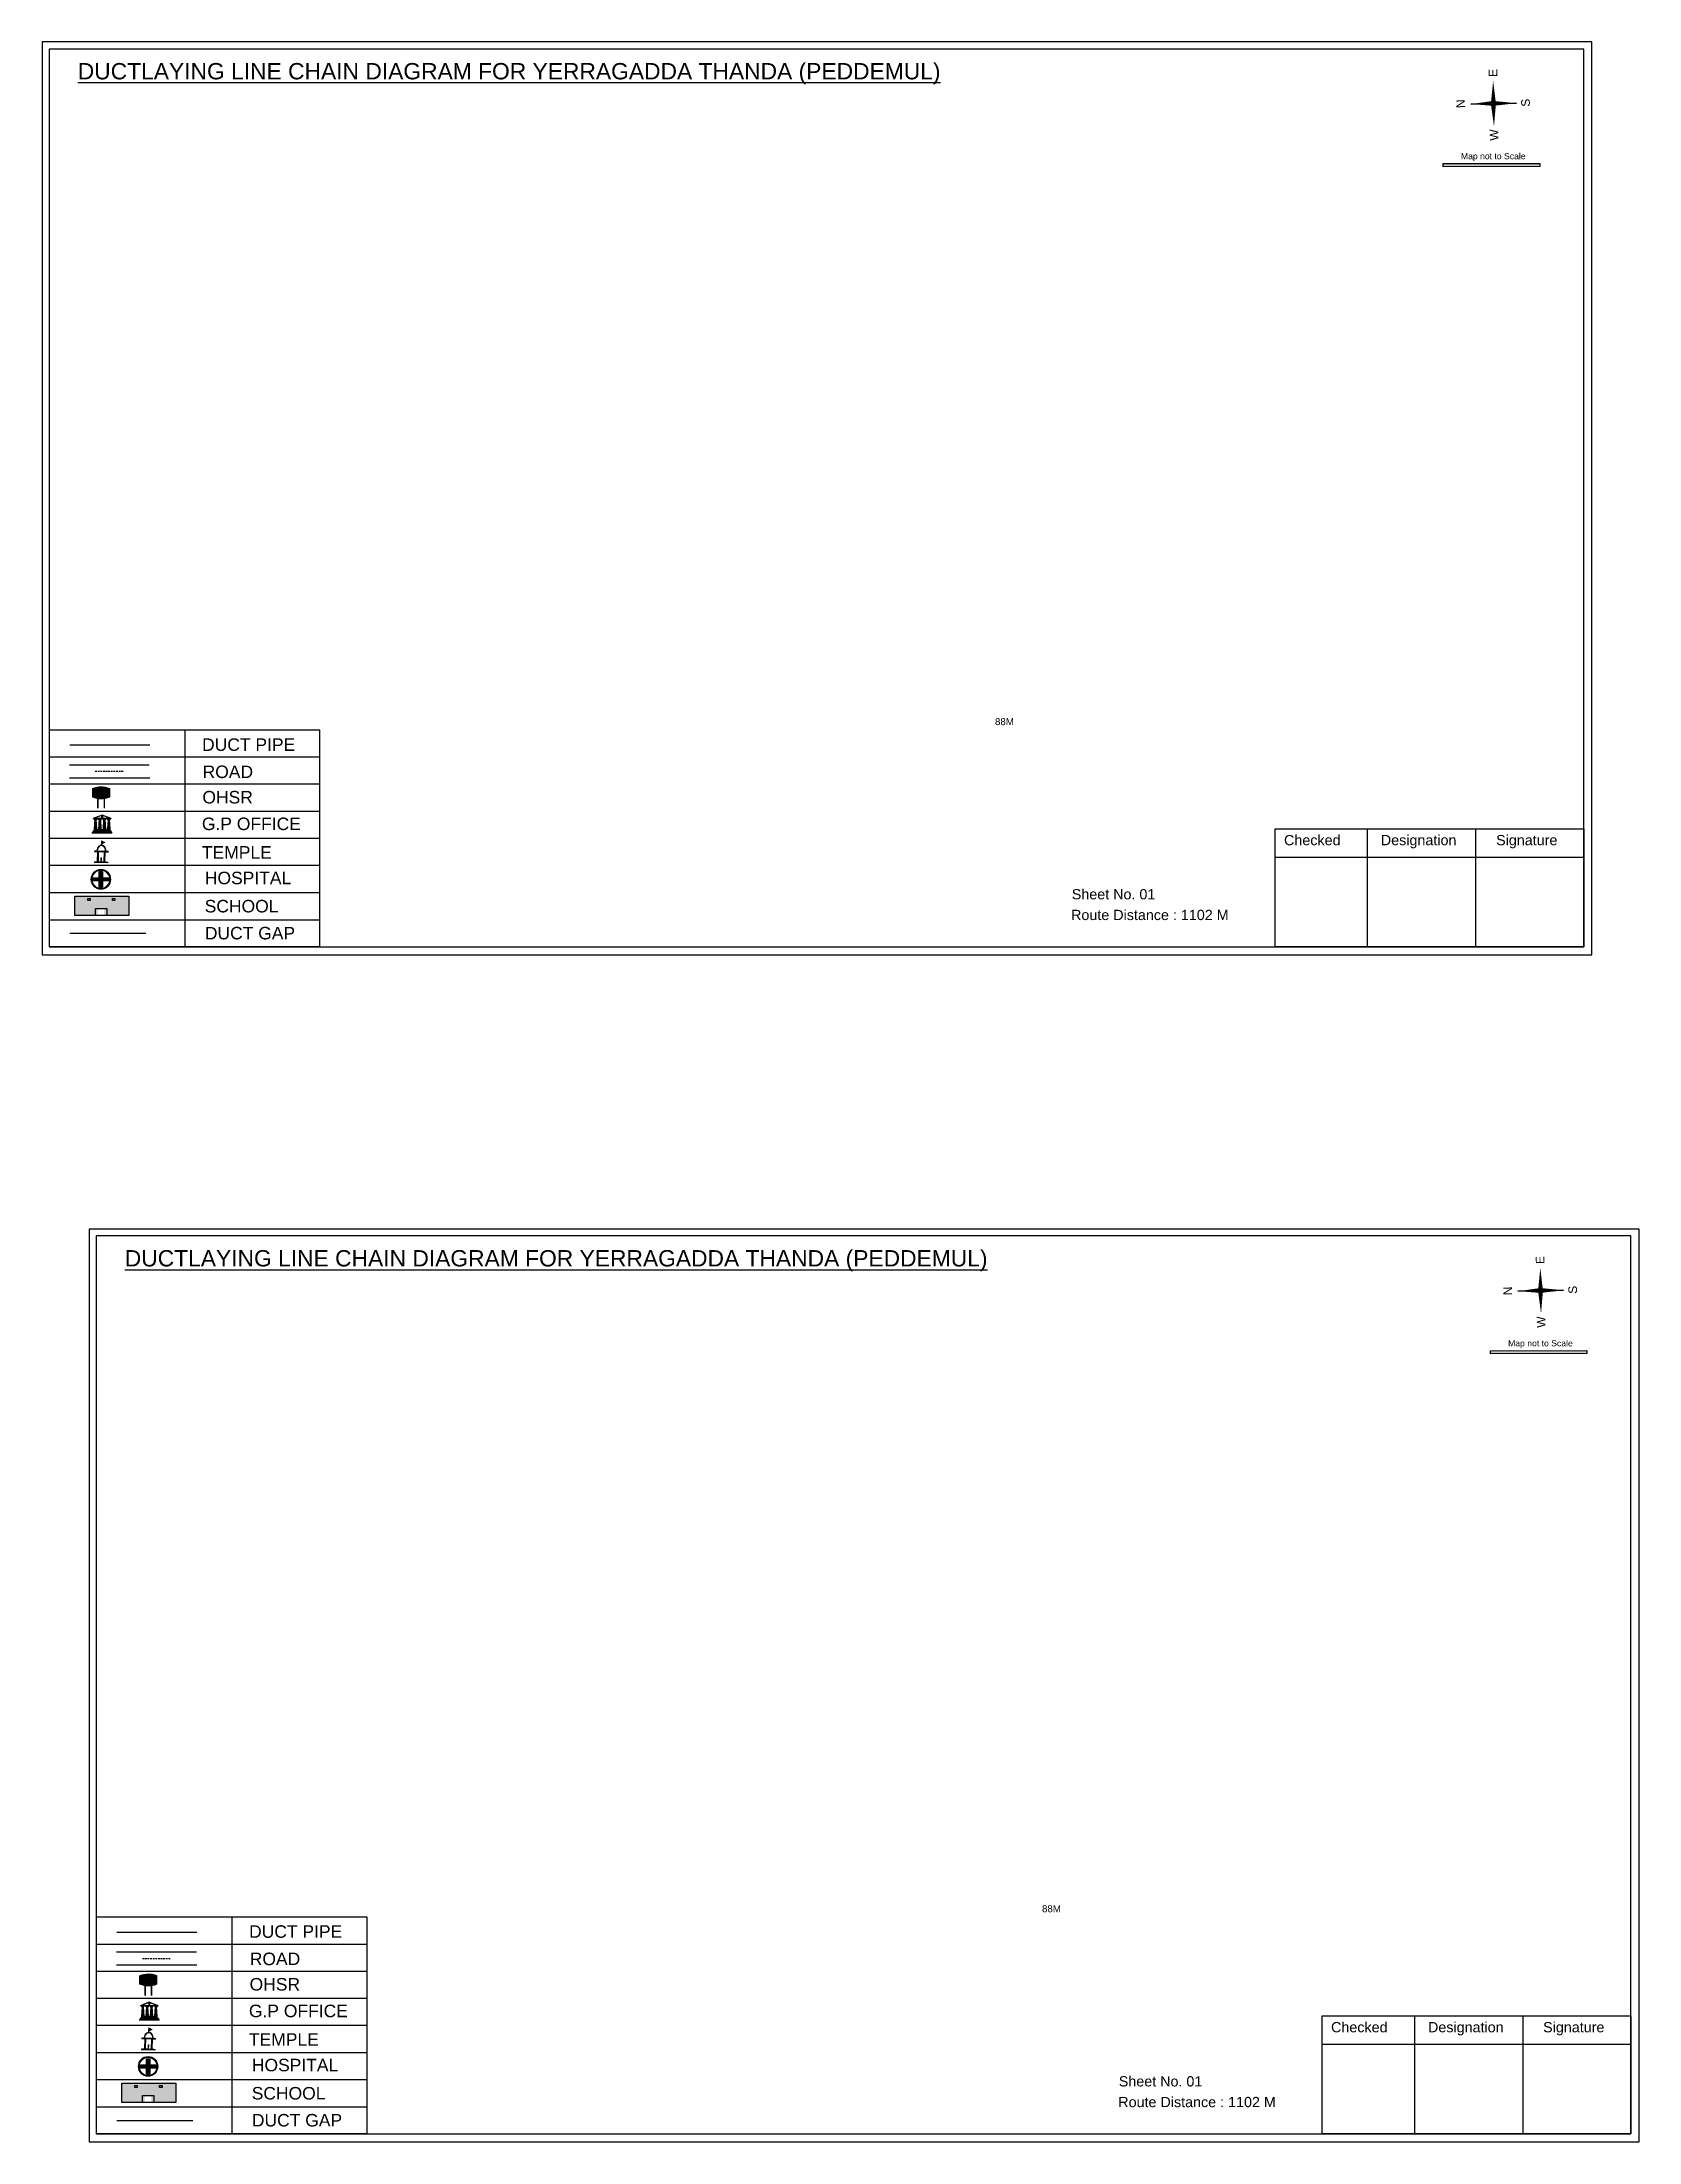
# Model space of a CAD drawing. Header units: inches. Extents: x -117 to 51867, y -12715 to 3423.
# Drawn here: x 30616 to 31533, y -9430 to -8224 of the extents above; entities that cross this region are included whole.
import ezdxf

# ---------------------------------------------------------------- set-up
doc = ezdxf.new("R2010")
doc.units = ezdxf.units.IN
doc.header["$MEASUREMENT"] = 0
doc.linetypes.add('DASHEDX2', pattern=[1.5, 1, -0.5])
doc.layers.add('LANDMARK', color=7, linetype='Continuous')
doc.layers.add('OHT', color=7, linetype='Continuous')
doc.styles.get("Standard").update_dxf_attribs({"font": 'arial.ttf'})

msp = doc.modelspace()

# ---------------------------------------------------------------- texts
at = {"color": 242, "true_color": 0xcd2027}
for p in [(30636.7, -8245.1), (30663.7, -8927.1)]:
    msp.add_text('%%UDUCTLAYING LINE CHAIN DIAGRAM FOR YERRAGADDA THANDA (PEDDEMUL)', height=9.375, dxfattribs=at).set_placement(p)
for s, p in [('E', (31452, -8243.7)), ('N', (31433.4, -8261.6)), ('S', (31470.7, -8260.8)), ('W', (31452.7, -8280.3)), ('E', (31479.1, -8925.7)), ('N', (31460.5, -8943.6)), ('S', (31497.8, -8942.8)), ('W', (31479.7, -8962.3))]:
    msp.add_text(s, height=4.95, rotation=91.0063).set_placement(p)
for s, height, p in [('Map not to Scale', 3.542, (31431.1, -8291)), ('88M', 4, (31163.5, -8616.1)), ('DUCT PIPE', 7.18, (30708.1, -8630.9)), ('ROAD ', 7.18, (30708.4, -8646.5)), ('OHSR', 7.18, (30708.3, -8661.1)), ('G.P OFFICE', 7.18, (30708, -8676.4)), ('TEMPLE', 7.18, (30708, -8692.8)), ('Checked', 5.89, (31329.5, -8685.1)), ('Designation', 5.886, (31385.1, -8685.1)), ('Signature', 5.89, (31451.3, -8685.1)), ('HOSPITAL', 7.18, (30709.7, -8707.5)), ('Sheet No. 01', 5.886, (31207.6, -8716.2)), ('SCHOOL', 7.18, (30709.6, -8723.7)), ('Route Distance : 1102 M', 5.886, (31207.2, -8728.1)), ('DUCT GAP', 7.18, (30709.7, -8739.2)), ('Map not to Scale', 3.542, (31458.2, -8973)), ('88M', 4, (31190.5, -9298.1)), ('DUCT PIPE', 7.18, (30735.1, -9312.8)), ('ROAD ', 7.18, (30735.5, -9328.5)), ('OHSR', 7.18, (30735.4, -9343.1)), ('G.P OFFICE', 7.18, (30735, -9358.4)), ('Checked', 5.89, (31356.5, -9367.1)), ('Designation', 5.886, (31412.2, -9367.1)), ('Signature', 5.89, (31478.3, -9367.1)), ('TEMPLE', 7.18, (30735, -9374.8)), ('HOSPITAL', 7.18, (30736.7, -9389.5)), ('SCHOOL', 7.18, (30736.6, -9405.7)), ('Sheet No. 01', 5.886, (31234.6, -9398.2)), ('Route Distance : 1102 M', 5.886, (31234.3, -9410.1)), ('DUCT GAP', 7.18, (30736.7, -9421.2))]:
    msp.add_text(s, height=height).set_placement(p)

# ---------------------------------------------------------------- blocks, each defined once
blk = doc.blocks.new('OHT')
at = {"linetype": 'Continuous', "lineweight": 0, "true_color": 0x0ffffc}
blk.add_hatch(color=4, dxfattribs=at).paths.add_polyline_path([(0.012, 1), (0, 1, 0.101323), (-0.4, 0.916), (-0.4, 0.525, 0.194075), (0.399, 0.521), (0.399, 0.921, 0.097877)])
at = {"color": 4, "linetype": 'Continuous', "lineweight": 0, "true_color": 0x0ffffc, "flags": 128}
for points in [[(-0.4, 0.525), (-0.4, 0.916)], [(0.399, 0.521), (0.399, 0.921)]]:
    blk.add_lwpolyline(points, dxfattribs=at)
at = {"color": 4, "linetype": 'Continuous', "lineweight": 0, "true_color": 0x0ffffc, "const_width": 0.075, "flags": 128}
for points in [[(-0.15, 0), (-0.15, 0.475)], [(0.15, 0), (0.15, 0.473)]]:
    blk.add_lwpolyline(points, dxfattribs=at)
at = {"color": 4, "linetype": 'Continuous', "lineweight": 0, "true_color": 0x0ffffc}
for centre, radius, start, end in [((0.006, -0.019), 1.019, 67.31091, 113.47108), ((0.004, 1.513), 1.068, 247.76824, 291.70073)]:
    blk.add_arc(centre, radius, start, end, dxfattribs=at)
blk = doc.blocks.new('Government_Office')
at = {"linetype": 'Continuous', "lineweight": 0, "true_color": 0xff0000}
for points in [[(-0.5, 0.05), (0.5, 0.05), (0.5, 0), (-0.5, 0)], [(-0.45, 0.08), (-0.45, 0.12), (0.45, 0.12), (0.45, 0.08)], [(-0.4, 0.14), (-0.4, 0.18), (0.4, 0.18), (0.4, 0.14)]]:
    blk.add_hatch(color=1, dxfattribs=at).paths.add_polyline_path(points)
h = blk.add_hatch(color=1, dxfattribs=at)
h.paths.add_polyline_path([(0.44, 0.72), (0.45, 0.75), (0, 0.93), (-0.45, 0.75), (-0.44, 0.72)])
h.paths.add_polyline_path([(0.36, 0.75), (-0.36, 0.75), (0, 0.9)], flags=16)
h.paths.add_polyline_path([(0, 0.78, -1), (0, 0.87, -1)], flags=0)
h = blk.add_hatch(color=1, dxfattribs=at)
edge = h.paths.add_edge_path()
edge.add_line((-0.27, 0.2), (-0.3, 0.68))
edge.add_line((-0.3, 0.68), (-0.29, 0.68))
edge.add_arc((-0.28, 0.69), 0.0176, 225.304, 441.5659)
edge.add_line((-0.28, 0.7), (-0.39, 0.7))
edge.add_arc((-0.39, 0.69), 0.0176, 98.4341, 314.696)
edge.add_line((-0.38, 0.68), (-0.37, 0.68))
edge.add_line((-0.37, 0.68), (-0.4, 0.2))
edge.add_line((-0.4, 0.2), (-0.27, 0.2))
h = blk.add_hatch(color=1, dxfattribs=at)
edge = h.paths.add_edge_path()
edge.add_line((-0.05, 0.2), (-0.07, 0.68))
edge.add_line((-0.07, 0.68), (-0.07, 0.68))
edge.add_arc((-0.05, 0.69), 0.0176, 225.304, 441.5659)
edge.add_line((-0.05, 0.7), (-0.17, 0.7))
edge.add_arc((-0.17, 0.69), 0.0176, 98.4341, 314.696)
edge.add_line((-0.16, 0.68), (-0.15, 0.68))
edge.add_line((-0.15, 0.68), (-0.18, 0.2))
edge.add_line((-0.18, 0.2), (-0.05, 0.2))
h = blk.add_hatch(color=1, dxfattribs=at)
edge = h.paths.add_edge_path()
edge.add_arc((0, 0.83), 0.0467, 90, 270)
edge.add_arc((0, 0.83), 0.0467, 270, 450)
h = blk.add_hatch(color=1, dxfattribs=at)
edge = h.paths.add_edge_path()
edge.add_line((0.18, 0.2), (0.15, 0.68))
edge.add_line((0.15, 0.68), (0.16, 0.68))
edge.add_arc((0.17, 0.69), 0.0176, 225.304, 441.5659)
edge.add_line((0.17, 0.7), (0.05, 0.7))
edge.add_arc((0.05, 0.69), 0.0176, 98.4341, 314.696)
edge.add_line((0.07, 0.68), (0.07, 0.68))
edge.add_line((0.07, 0.68), (0.05, 0.2))
edge.add_line((0.05, 0.2), (0.18, 0.2))
h = blk.add_hatch(color=1, dxfattribs=at)
edge = h.paths.add_edge_path()
edge.add_line((0.4, 0.2), (0.37, 0.68))
edge.add_line((0.37, 0.68), (0.38, 0.68))
edge.add_arc((0.39, 0.69), 0.0176, 225.304, 441.5659)
edge.add_line((0.4, 0.7), (0.28, 0.7))
edge.add_arc((0.28, 0.69), 0.0176, 98.4341, 314.696)
edge.add_line((0.29, 0.68), (0.3, 0.68))
edge.add_line((0.3, 0.68), (0.27, 0.2))
edge.add_line((0.27, 0.2), (0.4, 0.2))
at = {"color": 1, "linetype": 'Continuous', "lineweight": 0, "true_color": 0xff0000, "flags": 128}
for points in [[(-0.5, 0.05), (0.5, 0.05), (0.5, 0), (-0.5, 0)], [(-0.45, 0.75), (-0.44, 0.72), (0.44, 0.72), (0.45, 0.75), (0, 0.93)], [(-0.45, 0.08), (-0.45, 0.12), (0.45, 0.12), (0.45, 0.08)], [(-0.4, 0.14), (-0.4, 0.18), (0.4, 0.18), (0.4, 0.14)], [(-0.36, 0.75), (0.36, 0.75), (0, 0.9)]]:
    blk.add_lwpolyline(points, close=True, dxfattribs=at)
for points in [[(-0.27, 0.2), (-0.3, 0.68), (-0.29, 0.68, 1.379694), (-0.28, 0.7), (-0.39, 0.7, 1.379694), (-0.38, 0.68), (-0.37, 0.68), (-0.4, 0.2)], [(-0.05, 0.2), (-0.07, 0.68), (-0.07, 0.68, 1.379694), (-0.05, 0.7), (-0.17, 0.7, 1.379694), (-0.16, 0.68), (-0.15, 0.68), (-0.18, 0.2)], [(0, 0.87, 1), (0, 0.78, 1)], [(0.18, 0.2), (0.15, 0.68), (0.16, 0.68, 1.379694), (0.17, 0.7), (0.05, 0.7, 1.379694), (0.07, 0.68), (0.07, 0.68), (0.05, 0.2)], [(0.4, 0.2), (0.37, 0.68), (0.38, 0.68, 1.379694), (0.4, 0.7), (0.28, 0.7, 1.379694), (0.29, 0.68), (0.3, 0.68), (0.27, 0.2)]]:
    blk.add_lwpolyline(points, format="xyb", close=True, dxfattribs=at)
blk = doc.blocks.new('Temple')
at = {"linetype": 'Continuous', "lineweight": 0, "true_color": 0xe66000}
blk.add_hatch(color=32, dxfattribs=at).paths.add_polyline_path([(-0.006, 1), (0.147, 0.931), (0, 0.85)])
at = {"linetype": 'Continuous', "lineweight": 0, "true_color": 0xff0000}
h = blk.add_hatch(color=1, dxfattribs=at)
edge = h.paths.add_edge_path()
edge.add_line((0.175, 0.49), (0.225, 0.49))
edge.add_line((0.225, 0.49), (0.225, 0.497))
edge.add_line((0.225, 0.497), (0.307, 0.497))
edge.add_line((0.307, 0.497), (0.307, 0.533))
edge.add_line((0.307, 0.533), (0.257, 0.533))
edge.add_line((0.257, 0.533), (0.257, 0.54))
edge.add_line((0.257, 0.54), (0.2, 0.54))
edge.add_spline(control_points=[(0.2, 0.54), (0.2, 0.589), (0.19, 0.638), (0.142, 0.743), (0.092, 0.79), (0.027, 0.805), (0.02, 0.806), (0.012, 0.806)], knot_values=[4.712389, 4.712389, 4.712389, 4.712389, 5.278166, 5.278166, 6.117402, 6.117402, 6.223801, 6.223801, 6.223801, 6.223801], degree=3, periodic=0)
edge.add_line((0.012, 0.806), (0.012, 0.79))
edge.add_line((0.012, 0.79), (-0.012, 0.79))
edge.add_line((-0.012, 0.79), (-0.012, 0.806))
edge.add_spline(control_points=[(-0.012, 0.806), (-0.055, 0.802), (-0.096, 0.781), (-0.171, 0.699), (-0.197, 0.628), (-0.2, 0.55), (-0.2, 0.545), (-0.2, 0.54)], knot_values=[6.343965, 6.343965, 6.343965, 6.343965, 6.956638, 6.956638, 7.795874, 7.795874, 7.853982, 7.853982, 7.853982, 7.853982], degree=3, periodic=0)
edge.add_line((-0.2, 0.54), (-0.257, 0.54))
edge.add_line((-0.257, 0.54), (-0.257, 0.533))
edge.add_line((-0.257, 0.533), (-0.307, 0.533))
edge.add_line((-0.307, 0.533), (-0.307, 0.497))
edge.add_line((-0.307, 0.497), (-0.225, 0.497))
edge.add_line((-0.225, 0.497), (-0.225, 0.49))
edge.add_line((-0.225, 0.49), (-0.175, 0.49))
edge.add_line((-0.175, 0.49), (-0.175, 0.07))
edge.add_arc((-0.205, 0.07), 0.03, -90, 0, ccw=False)
edge.add_line((-0.205, 0.04), (-0.257, 0.04))
edge.add_line((-0.257, 0.04), (-0.257, 0.033))
edge.add_line((-0.257, 0.033), (-0.307, 0.033))
edge.add_line((-0.307, 0.033), (-0.307, 0))
edge.add_line((-0.307, 0), (0.307, 0))
edge.add_line((0.307, 0), (0.307, 0.033))
edge.add_line((0.307, 0.033), (0.257, 0.033))
edge.add_line((0.257, 0.033), (0.257, 0.04))
edge.add_line((0.257, 0.04), (0.205, 0.04))
edge.add_arc((0.205, 0.07), 0.03, 180, 270, ccw=False)
edge.add_line((0.175, 0.07), (0.175, 0.49))
h.paths.add_polyline_path([(0.125, 0.07, -0.414214), (0.095, 0.04), (0.05, 0.04), (0.05, 0.033), (-0.05, 0.033), (-0.05, 0.04), (-0.095, 0.04, -0.414214), (-0.125, 0.07), (-0.125, 0.497), (0.125, 0.497)], flags=16)
edge = h.paths.add_edge_path(flags=16)
edge.add_ellipse((0, 0.54), major_axis=(0, 0.242), ratio=0.722808, start_angle=270, end_angle=450, ccw=False)
edge.add_line((0.175, 0.54), (-0.175, 0.54))
h.paths.add_polyline_path([(0.012, 0.23), (0.012, 0.07), (-0.012, 0.07), (-0.012, 0.23)], flags=0)
h = blk.add_hatch(color=1, dxfattribs=at)
edge = h.paths.add_edge_path()
edge.add_line((0.012, 0.857), (0, 0.85))
edge.add_line((0, 0.85), (-0.003, 0.925))
edge.add_line((-0.003, 0.925), (-0.012, 0.925))
edge.add_line((-0.012, 0.925), (-0.012, 0.806))
edge.add_spline(control_points=[(-0.012, 0.806), (-0.004, 0.807), (0.004, 0.807), (0.012, 0.806)], knot_values=[6.223801, 6.223801, 6.223801, 6.223801, 6.343965, 6.343965, 6.343965, 6.343965], degree=3, periodic=0)
edge.add_line((0.012, 0.806), (0.012, 0.857))
h = blk.add_hatch(color=1, dxfattribs=at)
edge = h.paths.add_edge_path()
edge.add_line((0.012, 0.79), (0.012, 0.806))
edge.add_spline(control_points=[(0.012, 0.806), (0.004, 0.807), (-0.004, 0.807), (-0.012, 0.806)], knot_values=[6.223801, 6.223801, 6.223801, 6.223801, 6.343965, 6.343965, 6.343965, 6.343965], degree=3, periodic=0)
edge.add_line((-0.012, 0.806), (-0.012, 0.79))
edge.add_line((-0.012, 0.79), (0.012, 0.79))
at = {"color": 32, "linetype": 'Continuous', "lineweight": 0, "true_color": 0xe66000, "flags": 128}
blk.add_lwpolyline([(-0.006, 1), (0.147, 0.931), (0, 0.85), (-0.006, 1)], dxfattribs=at)
at = {"color": 1, "linetype": 'Continuous', "lineweight": 0, "true_color": 0xff0000, "flags": 128}
blk.add_lwpolyline([(0.2, 0.54), (0.257, 0.54), (0.257, 0.533), (0.307, 0.533), (0.307, 0.497), (0.225, 0.497), (0.225, 0.49), (0.175, 0.49), (0.175, 0.07, 0.414214), (0.205, 0.04), (0.257, 0.04), (0.257, 0.033), (0.307, 0.033), (0.307, 0), (-0.307, 0), (-0.307, 0.033), (-0.257, 0.033), (-0.257, 0.04), (-0.205, 0.04, 0.414214), (-0.175, 0.07), (-0.175, 0.49), (-0.225, 0.49), (-0.225, 0.497), (-0.307, 0.497), (-0.307, 0.533), (-0.257, 0.533), (-0.257, 0.54), (-0.2, 0.54)], format="xyb", dxfattribs=at)
blk.add_lwpolyline([(-0.175, 0.54), (0.175, 0.54)], dxfattribs=at)
blk.add_lwpolyline([(0.125, 0.497), (0.125, 0.07, -0.414214), (0.095, 0.04), (0.05, 0.04), (0.05, 0.033), (-0.05, 0.033), (-0.05, 0.04), (-0.095, 0.04, -0.414214), (-0.125, 0.07), (-0.125, 0.497)], format="xyb", close=True, dxfattribs=at)
for points in [[(0.012, 0.925), (-0.012, 0.925), (-0.012, 0.79), (0.012, 0.79)], [(0.012, 0.23), (-0.012, 0.23), (-0.012, 0.07), (0.012, 0.07)]]:
    blk.add_lwpolyline(points, close=True, dxfattribs=at)
at = {"color": 1, "linetype": 'Continuous', "lineweight": 0, "true_color": 0xff0000}
blk.add_ellipse((0, 0.54), major_axis=(0, 0.242), ratio=0.722808, start_param=4.712389, end_param=7.853982, dxfattribs=at)
blk.add_open_spline([(0.2, 0.54), (0.2, 0.589), (0.19, 0.638), (0.142, 0.743), (0.092, 0.79), (-0.023, 0.816), (-0.085, 0.794), (-0.171, 0.699), (-0.197, 0.628), (-0.2, 0.55), (-0.2, 0.545), (-0.2, 0.54)], degree=3, knots=[4.712389, 4.712389, 4.712389, 4.712389, 5.278166, 5.278166, 6.117402, 6.117402, 6.956638, 6.956638, 7.795874, 7.795874, 7.853982, 7.853982, 7.853982, 7.853982], dxfattribs=at)
blk = doc.blocks.new('*U83')
at = {"color": 0, "linetype": 'DASHEDX2', "transparency": 16777216}
blk.add_line((-8.2, 0), (8, 0), dxfattribs=at)
blk = doc.blocks.new('Hospital')
at = {"linetype": 'Continuous', "lineweight": 0, "true_color": 0x000000}
h = blk.add_hatch(color=18, dxfattribs=at)
h.paths.add_polyline_path([(-0.5, 0, 1), (0.5, 0, 1)])
h.paths.add_polyline_path([(0.45, 0, -1), (-0.45, 0, -1)], flags=16)
at = {"linetype": 'Continuous', "true_color": 0xff0000}
blk.add_hatch(color=1, dxfattribs=at).paths.add_polyline_path([(-0.39, 0.08), (-0.08, 0.08), (-0.08, 0.39), (0.08, 0.39), (0.08, 0.08), (0.39, 0.08), (0.39, -0.08), (0.08, -0.08), (0.08, -0.39), (-0.08, -0.39), (-0.08, -0.08), (-0.39, -0.08)])
at = {"color": 1, "linetype": 'Continuous', "true_color": 0xff0000, "flags": 128}
blk.add_lwpolyline([(-0.39, 0.08), (-0.08, 0.08), (-0.08, 0.39), (0.08, 0.39), (0.08, 0.08), (0.39, 0.08), (0.39, -0.08), (0.08, -0.08), (0.08, -0.39), (-0.08, -0.39), (-0.08, -0.08), (-0.39, -0.08)], close=True, dxfattribs=at)
at = {"color": 18, "linetype": 'Continuous', "lineweight": 0, "true_color": 0x000000}
for radius in [0.5, 0.446]:
    blk.add_circle((0, 0), radius, dxfattribs=at)
blk = doc.blocks.new('*U85')
at = {"color": 0, "linetype": 'DASHEDX2', "transparency": 16777216}
blk.add_line((-8.2, 0), (8, 0), dxfattribs=at)

# ---------------------------------------------------------------- hatches: boundary and pattern name
at = {"true_color": 0x0093dd}
h = msp.add_hatch(color=142, dxfattribs=at)
h.dxf.hatch_style = 1
h.paths.add_polyline_path([(31420.9, -8293.5), (31420.9, -8295.4), (31476.4, -8295.2), (31476.4, -8293.4)])
at = {"true_color": 0xc8c92d}
h = msp.add_hatch(color=52, dxfattribs=at)
h.dxf.hatch_style = 1
h.paths.add_polyline_path([(30641.1, -8714.4), (30635, -8714.4), (30635, -8725.5), (30641.1, -8725.5)])
h.paths.add_polyline_path([(30666, -8714.4), (30659.8, -8714.4), (30659.8, -8725.5), (30666, -8725.5)])
at = {"true_color": 0x293189}
h = msp.add_hatch(color=177, dxfattribs=at)
h.dxf.hatch_style = 1
h.paths.add_polyline_path([(30659.8, -8714.4), (30641.1, -8714.4), (30641.1, -8725.5), (30648.1, -8725.5), (30648.1, -8721.9), (30652, -8721.9), (30652, -8725.5), (30659.8, -8725.5)])
h.paths.add_polyline_path([(30643.8, -8716.9), (30642.4, -8716.9), (30642.4, -8715.7), (30643.8, -8715.7)], flags=16)
h.paths.add_polyline_path([(30656.7, -8716.9), (30656.7, -8715.7), (30658, -8715.7), (30658, -8716.9)], flags=16)
at = {"true_color": 0x0093dd}
h = msp.add_hatch(color=142, dxfattribs=at)
h.dxf.hatch_style = 1
h.paths.add_polyline_path([(31448, -8975.5), (31448, -8977.3), (31503.5, -8977.2), (31503.5, -8975.4)])
at = {"true_color": 0xc8c92d}
h = msp.add_hatch(color=52, dxfattribs=at)
h.dxf.hatch_style = 1
h.paths.add_polyline_path([(30668.2, -9396.4), (30662, -9396.4), (30662, -9407.5), (30668.2, -9407.5)])
h.paths.add_polyline_path([(30693, -9396.4), (30686.9, -9396.4), (30686.9, -9407.5), (30693, -9407.5)])
at = {"true_color": 0x293189}
h = msp.add_hatch(color=177, dxfattribs=at)
h.dxf.hatch_style = 1
h.paths.add_polyline_path([(30686.9, -9396.4), (30668.2, -9396.4), (30668.2, -9407.5), (30675.2, -9407.5), (30675.2, -9403.9), (30679, -9403.9), (30679, -9407.5), (30686.9, -9407.5)])
h.paths.add_polyline_path([(30670.9, -9398.9), (30669.5, -9398.9), (30669.5, -9397.6), (30670.9, -9397.6)], flags=16)
h.paths.add_polyline_path([(30683.7, -9398.9), (30683.7, -9397.6), (30685.1, -9397.6), (30685.1, -9398.9)], flags=16)

# ---------------------------------------------------------------- linework, layer by layer
for p, q in [((31463, -8258.8), (31436.7, -8259.3)), ((31436.7, -8259.3), (31463, -8258.8)), ((31463, -8258.8), (31436.7, -8259.3)), ((31449.9, -8259), (31463, -8258.8)), ((30620.3, -8619), (30620.3, -8742.2)), ((30698.1, -8619), (30698.1, -8743.4)), ((30775.8, -8634.6), (30620.3, -8634.6)), ((30775.8, -8650.1), (30620.3, -8650.1)), ((30631.9, -8638.9), (30677.8, -8638.9)), ((30631.9, -8646.4), (30678.1, -8646.4)), ((30775.8, -8665.7), (30620.3, -8665.7)), ((30775.8, -8681.2), (30620.3, -8681.2)), ((30775.8, -8696.8), (30620.3, -8696.8)), ((30620.3, -8712.3), (30775.8, -8712.3)), ((30620.3, -8727.9), (30775.8, -8727.9)), ((30620.3, -8742.2), (30620.3, -8743.4)), ((30620.3, -8742.5), (30620.3, -8743.4)), ((30775.8, -8743.4), (30620.3, -8743.4)), ((31490.1, -8940.8), (31463.8, -8941.3)), ((31463.8, -8941.3), (31490.1, -8940.8)), ((31490.1, -8940.8), (31463.8, -8941.3)), ((31476.9, -8941), (31490.1, -8940.8)), ((30647.3, -9301), (30647.3, -9424.2)), ((30725.1, -9301), (30725.1, -9425.4)), ((30802.9, -9316.6), (30647.3, -9316.6)), ((30659, -9320.8), (30704.9, -9320.8)), ((30802.9, -9332.1), (30647.3, -9332.1)), ((30659, -9328.4), (30705.1, -9328.4)), ((30802.9, -9347.7), (30647.3, -9347.7)), ((30802.9, -9363.2), (30647.3, -9363.2)), ((30802.9, -9378.8), (30647.3, -9378.8)), ((30647.3, -9394.3), (30802.9, -9394.3)), ((30647.3, -9409.9), (30802.9, -9409.9)), ((30647.3, -9424.2), (30647.3, -9425.4)), ((30647.3, -9424.4), (30647.3, -9425.4)), ((30802.9, -9425.4), (30647.3, -9425.4))]:
    msp.add_line(p, q)
at = {"color": 1}
for p, q in [((31436.7, -8259.3), (31449.9, -8259)), ((31463.8, -8941.3), (31476.9, -8941))]:
    msp.add_line(p, q, dxfattribs=at)
at = {"color": 242, "true_color": 0xcd2027}
for p, q in [((31377.3, -8675.6), (31377.3, -8743.5)), ((31439.5, -8675.6), (31439.5, -8743.5)), ((31324.4, -8692), (31501.6, -8692)), ((31404.4, -9357.6), (31404.4, -9425.5)), ((31466.6, -9357.6), (31466.6, -9425.5)), ((31351.4, -9374), (31528.7, -9374))]:
    msp.add_line(p, q, dxfattribs=at)
for points in [[(30616.2, -8223.6), (30616.2, -8748.1), (31506.3, -8748.1), (31506.3, -8223.6)], [(30620.3, -8227.7), (30620.3, -8743.4), (31501.6, -8743.4), (31501.6, -8227.7)], [(30666, -8714.4), (30666, -8725.5), (30635, -8725.5), (30635, -8714.4)], [(30643.8, -8715.7), (30643.8, -8716.9), (30642.4, -8716.9), (30642.4, -8715.7)], [(30656.7, -8716.9), (30656.7, -8715.7), (30658, -8715.7), (30658, -8716.9)], [(30643.2, -8905.6), (30643.2, -9430.1), (31533.4, -9430.1), (31533.4, -8905.6)], [(30647.3, -8909.6), (30647.3, -9425.4), (31528.7, -9425.4), (31528.7, -8909.6)], [(30693.1, -9396.4), (30693.1, -9407.5), (30662, -9407.5), (30662, -9396.4)], [(30670.9, -9397.6), (30670.9, -9398.9), (30669.5, -9398.9), (30669.5, -9397.6)], [(30683.7, -9398.9), (30683.7, -9397.6), (30685.1, -9397.6), (30685.1, -9398.9)]]:
    msp.add_lwpolyline(points, close=True)
at = {"color": 142, "true_color": 0x0093dd}
for points in [[(31476.5, -8295.2), (31420.9, -8295.4), (31420.9, -8293.5), (31476.4, -8293.4), (31476.4, -8295.2)], [(31503.5, -8977.2), (31448, -8977.3), (31448, -8975.5), (31503.5, -8975.4), (31503.5, -8977.2)]]:
    msp.add_lwpolyline(points, dxfattribs=at)
for points in [[(30775.8, -8743.4), (30775.8, -8619), (30620.3, -8619)], [(30646.8, -8725.5), (30646.8, -8721.4), (30653.3, -8721.4), (30653.3, -8725.5)], [(30802.9, -9425.4), (30802.9, -9301), (30647.3, -9301)], [(30673.9, -9407.5), (30673.9, -9403.4), (30680.4, -9403.4), (30680.4, -9407.5)]]:
    msp.add_lwpolyline(points)
at = {"color": 242, "true_color": 0xcd2027}
for points in [[(31501.6, -8743.5), (31324.4, -8743.5), (31324.4, -8675.6), (31501.6, -8675.6)], [(31528.7, -9425.5), (31351.4, -9425.5), (31351.4, -9357.6), (31528.7, -9357.6)]]:
    msp.add_lwpolyline(points, close=True, dxfattribs=at)
for points in [[(31451.2, -8259), (31448.3, -8259.1), (31449.6, -8245.9)], [(31451.2, -8259), (31448.3, -8259.1), (31449.6, -8245.9)], [(31451.2, -8259), (31448.3, -8259.1), (31450.1, -8272.2)], [(31451.2, -8259), (31448.3, -8259.1), (31450.1, -8272.2)], [(31449.9, -8260.3), (31449.8, -8257.5), (31463, -8258.8)], [(31449.9, -8260.3), (31449.8, -8257.5), (31463, -8258.8)], [(31478.2, -8941), (31475.4, -8941), (31476.7, -8927.9)], [(31478.2, -8941), (31475.4, -8941), (31476.7, -8927.9)], [(31476.9, -8942.3), (31476.9, -8939.5), (31490.1, -8940.8)], [(31476.9, -8942.3), (31476.9, -8939.5), (31490.1, -8940.8)], [(31478.2, -8941), (31475.4, -8941), (31477.1, -8954.2)], [(31478.2, -8941), (31475.4, -8941), (31477.1, -8954.2)]]:
    msp.add_solid(points)
at = {"color": 1}
for points in [[(31449.9, -8260.3), (31449.8, -8257.5), (31436.7, -8259.3)], [(31449.9, -8260.3), (31449.8, -8257.5), (31436.7, -8259.3)], [(31476.9, -8942.3), (31476.9, -8939.5), (31463.8, -8941.3)], [(31476.9, -8942.3), (31476.9, -8939.5), (31463.8, -8941.3)]]:
    msp.add_solid(points, dxfattribs=at)
at = {"layer": 'OHT', "color": 5}
for p, q in [((30632.1, -8627.5), (30678, -8627.5)), ((30659.2, -9309.5), (30705, -9309.5))]:
    msp.add_line(p, q, dxfattribs=at)
at = {"layer": 'OHT', "color": 1}
for p, q in [((30632.1, -8735.7), (30675.7, -8735.7)), ((30659.2, -9417.7), (30702.8, -9417.7))]:
    msp.add_line(p, q, dxfattribs=at)

# ---------------------------------------------------------------- block references
at = {"linetype": 'DASHEDX2'}
for name, p in [('*U83', (30654.9, -8642.6)), ('*U85', (30682, -9324.6))]:
    msp.add_blockref(name, p, dxfattribs=at)
at = {"layer": 'LANDMARK'}
for name, p, xscale, yscale, zscale in [('Government_Office', (30650.7, -8678.1), 11.32114773247135, 11.32114773247135, 11.32114773247135), ('Hospital', (30650, -8704.7), 11.41772014427468, 11.41772014427468, 11.41772014427468), ('Government_Office', (30677.8, -9360.1), 11.32114773247135, 11.32114773247135, 11.32114773247135), ('Hospital', (30677.1, -9386.7), 11.41772014427468, 11.41772014427468, 11.41772014427468)]:
    msp.add_blockref(name, p, dxfattribs=dict(at, xscale=xscale, yscale=yscale, zscale=zscale))
at = {"layer": 'LANDMARK', "xscale": 12.62452535729322, "yscale": 12.62452535729322, "zscale": 12.62452535729322, "rotation": 358.3713438591284}
for p in [(30650.1, -8695.2), (30677.2, -9377.2)]:
    msp.add_blockref('Temple', p, dxfattribs=at)
at = {"layer": 'OHT', "xscale": 12.45189723782068, "yscale": 12.45189723782068, "zscale": 12.45189723782068}
for p in [(30650.1, -8664), (30677.2, -9346)]:
    msp.add_blockref('OHT', p, dxfattribs=at)

msp.set_redraw_order([(e.dxf.handle, doc.entitydb.next_handle()) for e in msp.query("TEXT MTEXT ATTDEF DIMENSION ARC_DIMENSION")])  # texts and dimensions are drawn at this point

doc.saveas('drawing.dxf')
